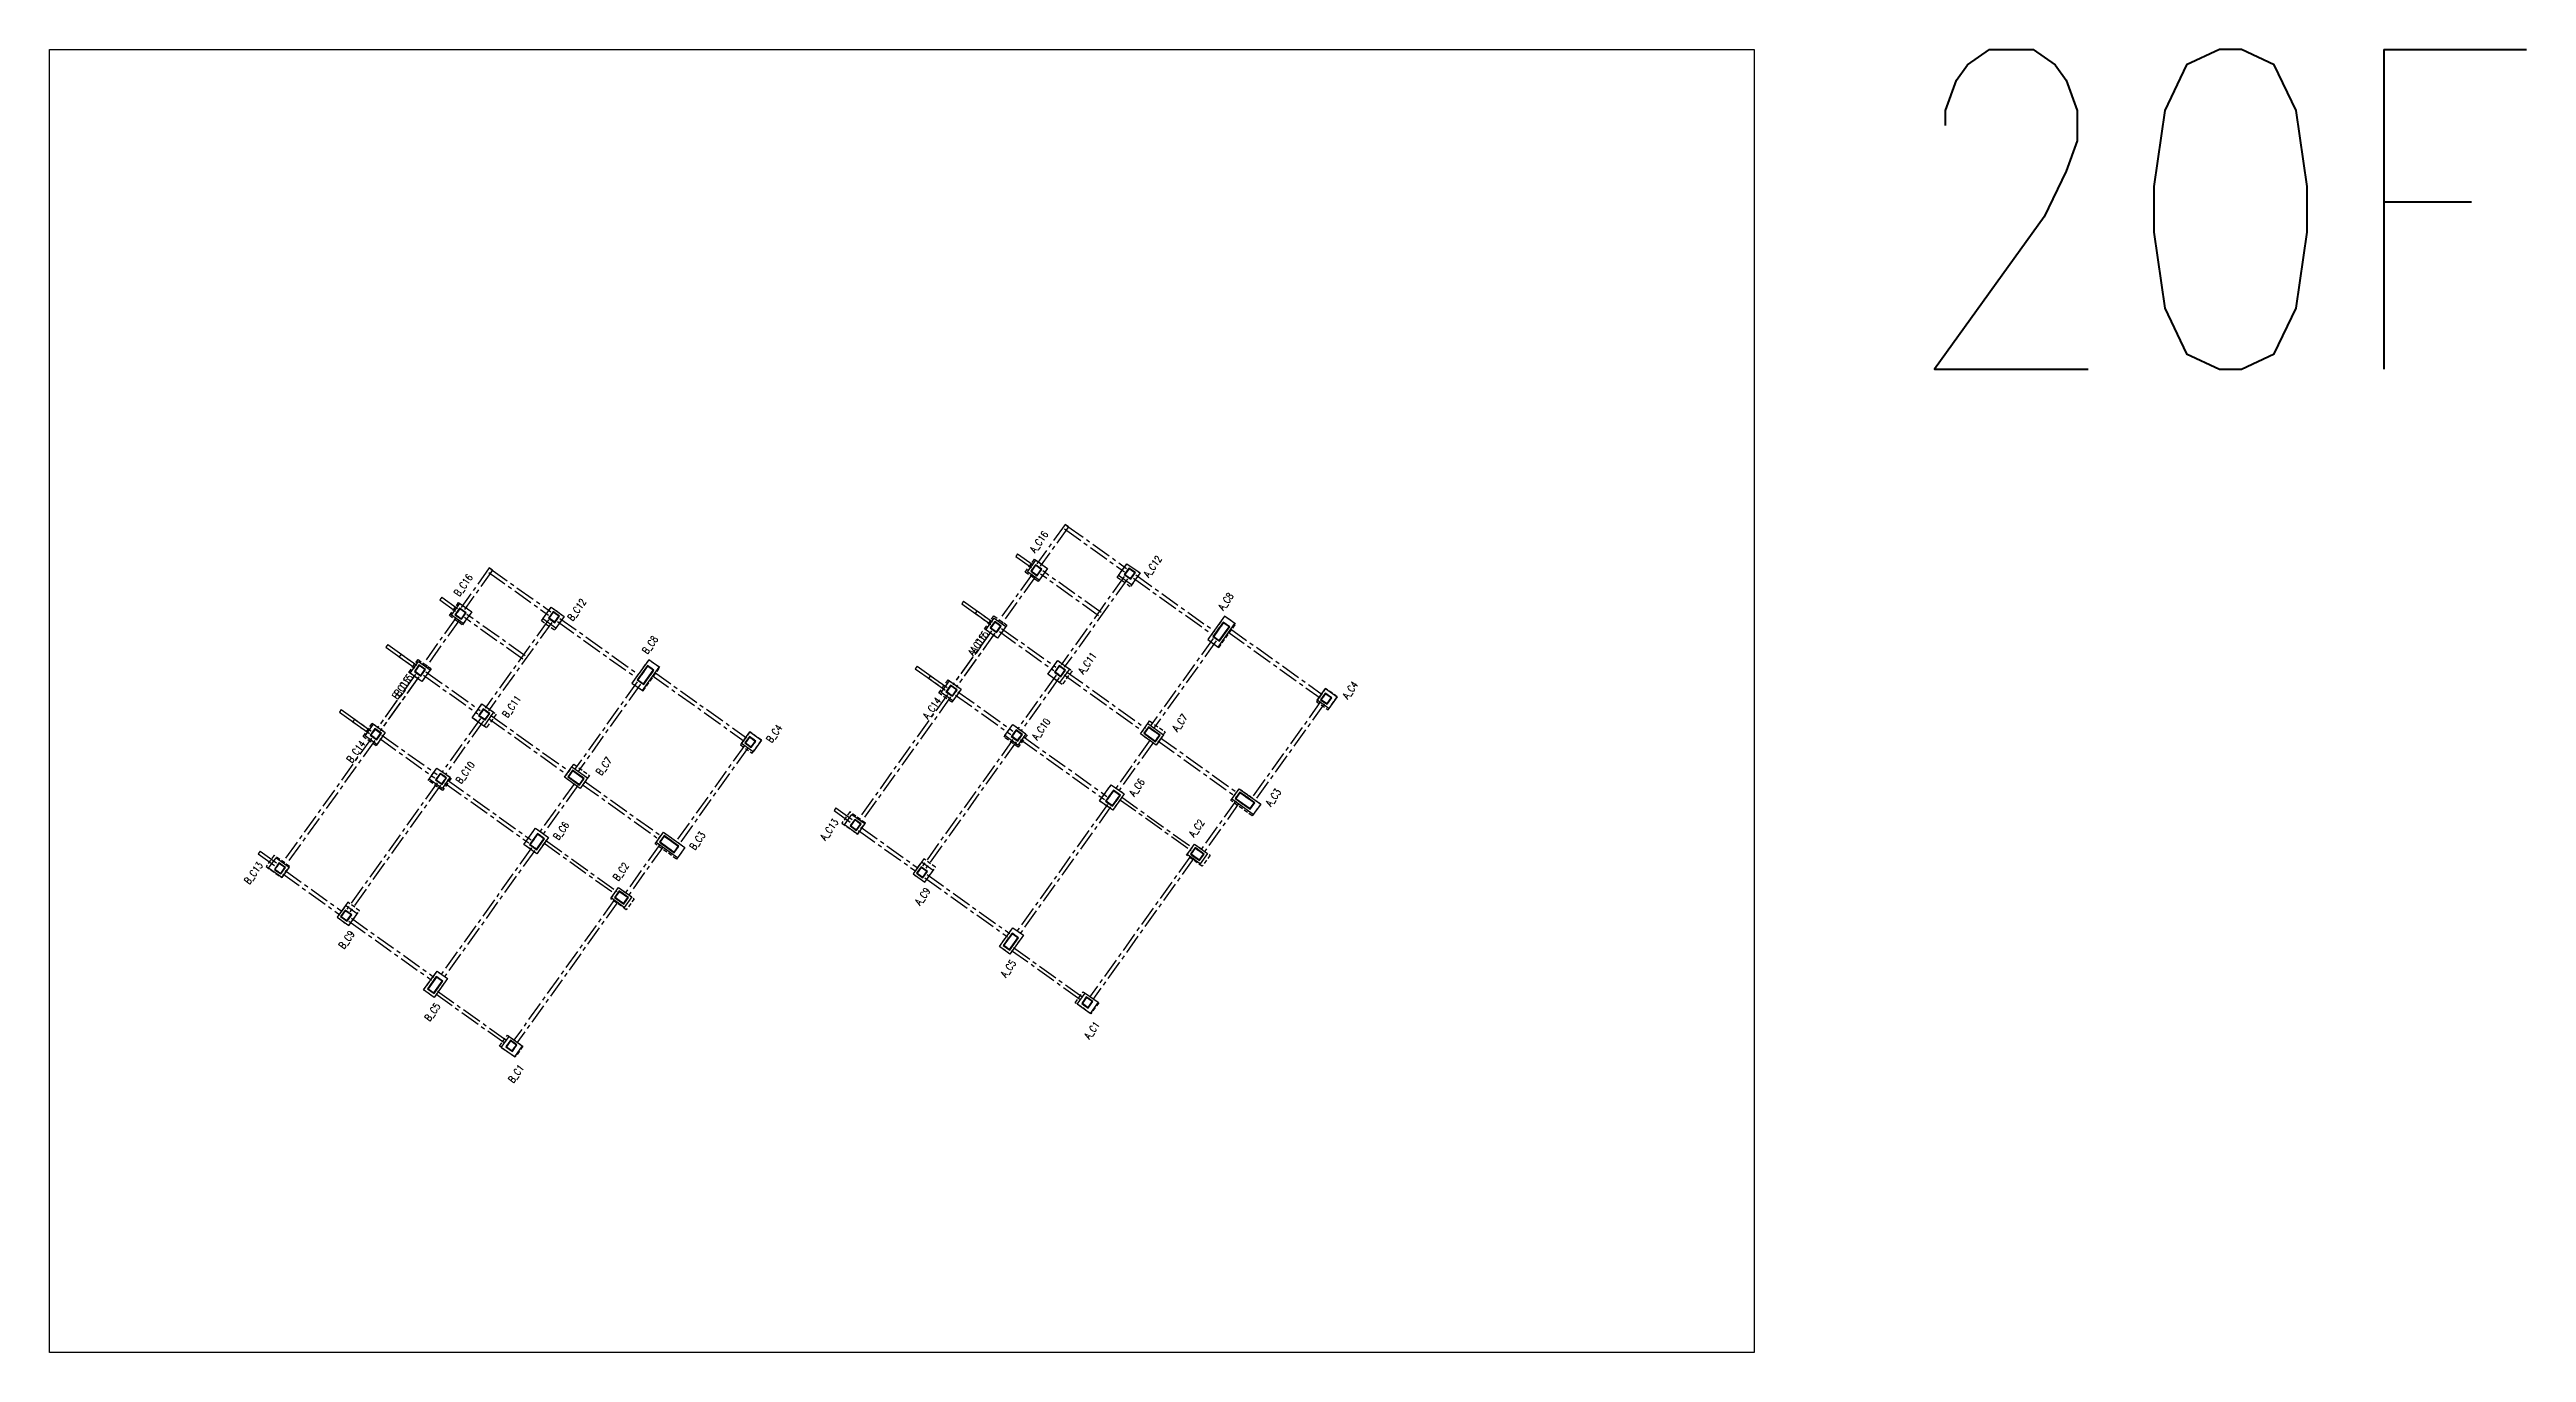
# Model space of a CAD drawing. Header units: millimetres. Extents: x 50002 to 69886, y 27475 to 200427.
# Drawn here: x 50002 to 65498, y 173961 to 182116 of the extents above; entities that cross this region are included whole.
import ezdxf
from ezdxf.enums import TextEntityAlignment as Align

# ---------------------------------------------------------------- set-up
doc = ezdxf.new("R2010")
doc.units = ezdxf.units.MM
doc.header["$LTSCALE"] = 100
doc.header["$MEASUREMENT"] = 0
doc.linetypes.add('CENTER', pattern=[2, 1.25, -0.25, 0.25, -0.25])
doc.linetypes.add('HIDDEN', pattern=[0.375, 0.25, -0.125])
for name, color, linetype in [('TC-COLUMN', 1, 'Continuous'), ('TC-TC', 4, 'Continuous'), ('TC-虛柱', 4, 'HIDDEN'), ('TC-虛鋼柱', 4, 'HIDDEN'), ('TC-鋼柱', 11, 'Continuous')]:
    doc.layers.add(name, color=color, linetype=linetype)
doc.layers.add('TC-鋼粱(隱藏)', color=183, linetype='CENTER', plot=False)
doc.styles.get("Standard").update_dxf_attribs({"font": 'txt.shx', "width": 0.8, "bigfont": 'ae.shx'})

msp = doc.modelspace()

# ---------------------------------------------------------------- texts
at = {"layer": 'Defpoints', "color": 3, "width": 0.8}
msp.add_text('20F', height=2000, rotation=360, dxfattribs=at).set_placement((61589, 182116), align=Align.TOP_LEFT)
at = {"layer": 'TC-TC', "width": 0.8}
for s, p in [('A_C16', (56192, 179035)), ('B_C16', (52590, 178764)), ('A_C12', (56903, 178881)), ('B_C12', (53300, 178610)), ('A_C8', (57360, 178662)), ('B_C8', (53758, 178390)), ('A_C15', (55806, 178391)), ('A_C15', (55819, 178410)), ('A_C11', (56494, 178276)), ('B_C15', (52203, 178119)), ('B_C15', (52217, 178138)), ('B_C11', (52892, 178004)), ('A_C14', (55522, 177994)), ('A_C14', (55522, 177994)), ('A_C4', (58138, 178107)), ('A_C10', (56205, 177863)), ('A_C7', (57073, 177903)), ('B_C14', (51919, 177722)), ('B_C14', (51919, 177722)), ('B_C4', (54535, 177835)), ('B_C10', (52602, 177591)), ('B_C7', (53470, 177631)), ('A_C6', (56804, 177498)), ('A_C3', (57658, 177435)), ('B_C6', (53202, 177226)), ('A_C13', (54880, 177234)), ('A_C2', (57178, 177243)), ('B_C3', (54055, 177164)), ('B_C13', (51277, 176962)), ('B_C2', (53576, 176971)), ('A_C9', (55463, 176816)), ('B_C9', (51860, 176545)), ('A_C5', (56000, 176364)), ('B_C5', (52397, 176092)), ('A_C1', (56523, 175978)), ('B_C1', (52920, 175706))]:
    msp.add_text(s, height=45, rotation=54.44, dxfattribs=at).set_placement(p, align=Align.MIDDLE_CENTER)

# ---------------------------------------------------------------- linework, layer by layer
at = {"layer": 'Defpoints'}
msp.add_lwpolyline([(50002, 182116), (60666, 182116), (60666, 173961), (50002, 173961)], close=True, dxfattribs=at)
at = {"layer": 'TC-COLUMN'}
for points in [[(56120, 178848), (56172, 178921), (56245, 178869), (56193, 178795)], [(56690, 178825), (56742, 178898), (56824, 178840), (56771, 178766)], [(52517, 178576), (52569, 178649), (52643, 178597), (52590, 178524)], [(53088, 178553), (53140, 178626), (53221, 178568), (53169, 178494)], [(55860, 178484), (55912, 178557), (55985, 178505), (55933, 178432)], [(57248, 178423), (57313, 178376), (57418, 178523), (57353, 178569)], [(52257, 178212), (52309, 178286), (52383, 178233), (52330, 178160)], [(53645, 178151), (53711, 178105), (53815, 178251), (53750, 178297)], [(56382, 178239), (56321, 178154), (56248, 178206), (56309, 178292)], [(55631, 178165), (55705, 178113), (55652, 178039), (55579, 178092)], [(57933, 178044), (57985, 178117), (58058, 178065), (58006, 177992)], [(52780, 177968), (52719, 177882), (52646, 177934), (52707, 178020)], [(56873, 177898), (56970, 177828), (56924, 177763), (56826, 177833)], [(52029, 177893), (52102, 177841), (52050, 177767), (51977, 177820)], [(54330, 177772), (54383, 177845), (54456, 177793), (54403, 177720)], [(56028, 177891), (56109, 177833), (56060, 177763), (55978, 177822)], [(52425, 177619), (52507, 177561), (52457, 177492), (52376, 177550)], [(53270, 177626), (53368, 177557), (53321, 177491), (53224, 177561)], [(56571, 177413), (56644, 177515), (56725, 177457), (56653, 177355)], [(54975, 177264), (55021, 177329), (55103, 177271), (55056, 177206)], [(52969, 177141), (53042, 177243), (53123, 177185), (53050, 177083)], [(57118, 177077), (57165, 177143), (57246, 177084), (57200, 177019)], [(51372, 176992), (51419, 177057), (51500, 176999), (51454, 176934)], [(55477, 176905), (55529, 176978), (55456, 177030), (55404, 176957)], [(53516, 176806), (53562, 176871), (53644, 176812), (53597, 176747)], [(51874, 176633), (51927, 176706), (51854, 176758), (51801, 176685)], [(55944, 176502), (56029, 176620), (56094, 176573), (56010, 176455)], [(52342, 176230), (52426, 176348), (52491, 176301), (52407, 176183)], [(56480, 176211), (56562, 176153), (56512, 176083), (56431, 176142)], [(52878, 175939), (52959, 175881), (52910, 175812), (52828, 175870)]]:
    msp.add_lwpolyline(points, close=True, dxfattribs=at)
for points in [[(57398, 177425), (57445, 177490), (57579, 177394), (57532, 177329), (57398, 177425)], [(53796, 177153), (53842, 177218), (53976, 177122), (53930, 177057), (53796, 177153)]]:
    msp.add_lwpolyline(points, dxfattribs=at)
at = {"layer": 'TC-虛柱'}
for points in [[(56106, 178845), (56164, 178927), (56245, 178869), (56187, 178787)], [(56681, 178812), (56742, 178898), (56824, 178840), (56763, 178754)], [(52503, 178574), (52561, 178655), (52643, 178597), (52584, 178515)], [(53079, 178540), (53140, 178626), (53221, 178568), (53160, 178482)], [(55851, 178490), (55910, 178571), (55991, 178513), (55933, 178432)], [(57248, 178423), (57317, 178373), (57422, 178520), (57353, 178569)], [(52249, 178218), (52307, 178299), (52389, 178241), (52330, 178160)], [(53645, 178151), (53715, 178102), (53819, 178248), (53750, 178297)], [(56399, 178228), (56337, 178142), (56248, 178206), (56309, 178292)], [(55623, 178171), (55705, 178113), (55646, 178031), (55565, 178089)], [(58058, 178065), (57985, 178117), (57927, 178036), (58000, 177984)], [(52021, 177899), (52102, 177841), (52044, 177759), (51963, 177817)], [(52796, 177956), (52735, 177871), (52646, 177934), (52707, 178020)], [(56884, 177914), (56982, 177845), (56924, 177763), (56826, 177833)], [(54456, 177793), (54383, 177845), (54324, 177764), (54398, 177712)], [(56117, 177827), (56062, 177749), (55973, 177813), (56028, 177891)], [(52515, 177555), (52460, 177478), (52370, 177542), (52425, 177619)], [(53282, 177643), (53380, 177573), (53321, 177491), (53224, 177561)], [(56571, 177413), (56644, 177515), (56725, 177457), (56653, 177355)], [(57392, 177416), (57445, 177490), (57579, 177394), (57526, 177320)], [(55106, 177275), (55008, 177345), (54959, 177275), (55056, 177206)], [(52969, 177141), (53042, 177243), (53123, 177185), (53050, 177083)], [(53790, 177145), (53842, 177218), (53976, 177122), (53924, 177049)], [(57262, 177073), (57213, 177004), (57115, 177073), (57165, 177143)], [(51503, 177003), (51406, 177073), (51356, 177003), (51454, 176934)], [(55477, 176905), (55544, 176998), (55471, 177051), (55404, 176957)], [(53660, 176801), (53610, 176732), (53513, 176801), (53562, 176871)], [(51874, 176633), (51941, 176726), (51868, 176779), (51801, 176685)], [(55944, 176502), (56029, 176620), (56094, 176573), (56010, 176455)], [(52342, 176230), (52426, 176348), (52491, 176301), (52407, 176183)], [(56566, 176150), (56516, 176081), (56419, 176150), (56468, 176219)], [(52963, 175878), (52914, 175809), (52816, 175878), (52866, 175948)]]:
    msp.add_lwpolyline(points, close=True, dxfattribs=at)
at = {"layer": 'TC-虛鋼柱'}
for points in [[(56181, 178822), (56210, 178863), (56170, 178892), (56140, 178851)], [(56180, 178826), (56206, 178862), (56170, 178888), (56145, 178852)], [(56766, 178801), (56795, 178842), (56754, 178871), (56725, 178830)], [(56765, 178805), (56791, 178841), (56755, 178867), (56729, 178831)], [(52579, 178550), (52608, 178591), (52567, 178620), (52538, 178579)], [(52578, 178554), (52604, 178590), (52568, 178616), (52542, 178580)], [(53163, 178529), (53192, 178570), (53152, 178599), (53123, 178558)], [(53163, 178534), (53188, 178569), (53152, 178595), (53127, 178559)], [(55927, 178467), (55956, 178507), (55915, 178537), (55886, 178496)], [(55926, 178471), (55952, 178507), (55916, 178532), (55891, 178497)], [(57385, 178503), (57344, 178532), (57280, 178443), (57321, 178414)], [(57381, 178502), (57345, 178528), (57285, 178443), (57320, 178418)], [(52325, 178195), (52354, 178236), (52313, 178265), (52284, 178224)], [(52324, 178199), (52349, 178235), (52314, 178260), (52288, 178225)], [(53783, 178231), (53742, 178260), (53678, 178171), (53719, 178142)], [(53778, 178231), (53743, 178256), (53682, 178171), (53718, 178146)], [(56329, 178191), (56358, 178232), (56318, 178261), (56289, 178220)], [(56329, 178195), (56354, 178231), (56318, 178257), (56293, 178221)], [(55651, 178068), (55680, 178108), (55639, 178138), (55610, 178097)], [(55650, 178072), (55676, 178108), (55640, 178133), (55615, 178098)], [(57994, 178018), (58023, 178059), (57983, 178088), (57954, 178047)], [(57994, 178023), (58019, 178058), (57983, 178084), (57958, 178048)], [(52727, 177919), (52756, 177960), (52715, 177989), (52686, 177948)], [(52726, 177924), (52752, 177959), (52716, 177985), (52690, 177949)], [(52049, 177796), (52078, 177837), (52037, 177866), (52008, 177825)], [(52048, 177800), (52073, 177836), (52038, 177861), (52012, 177826)], [(54392, 177747), (54421, 177787), (54380, 177816), (54351, 177776)], [(54391, 177751), (54417, 177786), (54381, 177812), (54355, 177776)], [(56059, 177788), (56088, 177829), (56048, 177858), (56018, 177817)], [(56058, 177793), (56084, 177828), (56048, 177854), (56023, 177818)], [(56920, 177784), (56949, 177825), (56876, 177877), (56847, 177837)], [(56920, 177788), (56945, 177824), (56877, 177873), (56851, 177837)], [(53318, 177512), (53347, 177553), (53274, 177605), (53245, 177565)], [(53317, 177517), (53343, 177552), (53274, 177601), (53249, 177565)], [(52457, 177517), (52486, 177557), (52445, 177586), (52416, 177546)], [(52456, 177521), (52482, 177556), (52446, 177582), (52420, 177546)], [(56652, 177380), (56702, 177449), (56657, 177481), (56607, 177412)], [(56651, 177384), (56697, 177448), (56658, 177477), (56612, 177413)], [(57513, 177361), (57542, 177402), (57448, 177469), (57419, 177428)], [(57512, 177365), (57537, 177401), (57449, 177464), (57423, 177429)], [(55051, 177228), (55080, 177269), (55039, 177298), (55010, 177257)], [(55050, 177232), (55076, 177268), (55040, 177294), (55014, 177258)], [(53050, 177108), (53099, 177177), (53054, 177209), (53005, 177140)], [(53049, 177112), (53095, 177176), (53055, 177205), (53009, 177141)], [(53910, 177089), (53939, 177130), (53846, 177197), (53817, 177156)], [(53909, 177093), (53935, 177129), (53846, 177193), (53821, 177157)], [(51448, 176956), (51477, 176997), (51437, 177026), (51408, 176985)], [(51448, 176960), (51473, 176996), (51437, 177022), (51412, 176986)], [(55465, 176932), (55494, 176972), (55454, 177001), (55425, 176961)], [(55465, 176936), (55490, 176972), (55454, 176997), (55429, 176961)], [(57196, 177040), (57225, 177081), (57168, 177122), (57139, 177081)], [(57195, 177044), (57221, 177080), (57169, 177117), (57143, 177082)], [(53594, 176768), (53623, 176809), (53566, 176850), (53537, 176809)], [(53593, 176772), (53619, 176808), (53566, 176845), (53541, 176810)], [(51863, 176660), (51892, 176700), (51851, 176729), (51822, 176689)], [(51862, 176664), (51888, 176700), (51852, 176725), (51826, 176689)], [(56009, 176480), (56064, 176557), (56024, 176586), (55968, 176509)], [(56008, 176484), (56060, 176557), (56024, 176582), (55972, 176510)], [(52407, 176208), (52462, 176285), (52421, 176315), (52366, 176237)], [(52406, 176212), (52458, 176285), (52422, 176310), (52370, 176238)], [(56499, 176117), (56529, 176158), (56488, 176187), (56459, 176146)], [(56499, 176121), (56524, 176157), (56489, 176183), (56463, 176147)], [(52897, 175845), (52926, 175886), (52885, 175915), (52856, 175874)], [(52896, 175849), (52922, 175885), (52886, 175911), (52860, 175875)]]:
    msp.add_lwpolyline(points, close=True, dxfattribs=at)
at = {"layer": 'TC-鋼柱'}
for points in [[(56181, 178822), (56210, 178863), (56170, 178892), (56140, 178851)], [(56180, 178826), (56206, 178862), (56170, 178888), (56145, 178852)], [(56766, 178801), (56795, 178842), (56754, 178871), (56725, 178830)], [(56765, 178805), (56791, 178841), (56755, 178867), (56729, 178831)], [(52579, 178550), (52608, 178591), (52567, 178620), (52538, 178579)], [(52578, 178554), (52604, 178590), (52568, 178616), (52542, 178580)], [(53163, 178529), (53192, 178570), (53152, 178599), (53123, 178558)], [(53163, 178534), (53188, 178569), (53152, 178595), (53127, 178559)], [(55927, 178467), (55956, 178507), (55915, 178537), (55886, 178496)], [(55926, 178471), (55952, 178507), (55916, 178532), (55891, 178497)], [(57385, 178503), (57344, 178532), (57280, 178443), (57321, 178414)], [(57381, 178502), (57345, 178528), (57285, 178443), (57320, 178418)], [(52325, 178195), (52354, 178236), (52313, 178265), (52284, 178224)], [(52324, 178199), (52349, 178235), (52314, 178260), (52288, 178225)], [(53783, 178231), (53742, 178260), (53678, 178171), (53719, 178142)], [(53778, 178231), (53743, 178256), (53682, 178171), (53718, 178146)], [(56329, 178191), (56358, 178232), (56318, 178261), (56289, 178220)], [(56329, 178195), (56354, 178231), (56318, 178257), (56293, 178221)], [(55651, 178068), (55680, 178108), (55639, 178138), (55610, 178097)], [(55650, 178072), (55676, 178108), (55640, 178133), (55615, 178098)], [(57994, 178018), (58023, 178059), (57983, 178088), (57954, 178047)], [(57994, 178023), (58019, 178058), (57983, 178084), (57958, 178048)], [(52727, 177919), (52756, 177960), (52715, 177989), (52686, 177948)], [(52726, 177924), (52752, 177959), (52716, 177985), (52690, 177949)], [(52049, 177796), (52078, 177837), (52037, 177866), (52008, 177825)], [(52048, 177800), (52073, 177836), (52038, 177861), (52012, 177826)], [(54392, 177747), (54421, 177787), (54380, 177816), (54351, 177776)], [(54391, 177751), (54417, 177786), (54381, 177812), (54355, 177776)], [(56059, 177788), (56088, 177829), (56048, 177858), (56018, 177817)], [(56058, 177793), (56084, 177828), (56048, 177854), (56023, 177818)], [(56920, 177784), (56949, 177825), (56876, 177877), (56847, 177837)], [(56920, 177788), (56945, 177824), (56877, 177873), (56851, 177837)], [(53318, 177512), (53347, 177553), (53274, 177605), (53245, 177565)], [(53317, 177517), (53343, 177552), (53274, 177601), (53249, 177565)], [(52457, 177517), (52486, 177557), (52445, 177586), (52416, 177546)], [(52456, 177521), (52482, 177556), (52446, 177582), (52420, 177546)], [(56652, 177380), (56702, 177449), (56657, 177481), (56607, 177412)], [(56651, 177384), (56697, 177448), (56658, 177477), (56612, 177413)], [(57513, 177361), (57542, 177402), (57448, 177469), (57419, 177428)], [(57512, 177365), (57537, 177401), (57449, 177464), (57423, 177429)], [(55051, 177228), (55080, 177269), (55039, 177298), (55010, 177257)], [(55050, 177232), (55076, 177268), (55040, 177294), (55014, 177258)], [(53050, 177108), (53099, 177177), (53054, 177209), (53005, 177140)], [(53049, 177112), (53095, 177176), (53055, 177205), (53009, 177141)], [(53910, 177089), (53939, 177130), (53846, 177197), (53817, 177156)], [(53909, 177093), (53935, 177129), (53846, 177193), (53821, 177157)], [(51448, 176956), (51477, 176997), (51437, 177026), (51408, 176985)], [(51448, 176960), (51473, 176996), (51437, 177022), (51412, 176986)], [(55465, 176932), (55494, 176972), (55454, 177001), (55425, 176961)], [(55465, 176936), (55490, 176972), (55454, 176997), (55429, 176961)], [(57196, 177040), (57225, 177081), (57168, 177122), (57139, 177081)], [(57195, 177044), (57221, 177080), (57169, 177117), (57143, 177082)], [(53594, 176768), (53623, 176809), (53566, 176850), (53537, 176809)], [(53593, 176772), (53619, 176808), (53566, 176845), (53541, 176810)], [(51863, 176660), (51892, 176700), (51851, 176729), (51822, 176689)], [(51862, 176664), (51888, 176700), (51852, 176725), (51826, 176689)], [(56009, 176480), (56064, 176557), (56024, 176586), (55968, 176509)], [(56008, 176484), (56060, 176557), (56024, 176582), (55972, 176510)], [(52407, 176208), (52462, 176285), (52421, 176315), (52366, 176237)], [(52406, 176212), (52458, 176285), (52422, 176310), (52370, 176238)], [(56499, 176117), (56529, 176158), (56488, 176187), (56459, 176146)], [(56499, 176121), (56524, 176157), (56489, 176183), (56463, 176147)], [(52897, 175845), (52926, 175886), (52885, 175915), (52856, 175874)], [(52896, 175849), (52922, 175885), (52886, 175911), (52860, 175875)]]:
    msp.add_lwpolyline(points, close=True, dxfattribs=at)
at = {"layer": 'TC-鋼粱(隱藏)'}
for p, q in [((56356, 179144), (56179, 178897)), ((56376, 179129), (56356, 179144)), ((56376, 179129), (56200, 178883)), ((56351, 179116), (56726, 178848)), ((56366, 179136), (56740, 178869)), ((52753, 178872), (52577, 178625)), ((52773, 178857), (52597, 178611)), ((52749, 178844), (53123, 178576)), ((52773, 178857), (52753, 178872)), ((52763, 178864), (53138, 178597)), ((56149, 178833), (55935, 178534)), ((56149, 178833), (55935, 178534)), ((56058, 178960), (56046, 178944)), ((56046, 178944), (56144, 178874)), ((56058, 178960), (56156, 178890)), ((56565, 178572), (56201, 178833)), ((56580, 178593), (56215, 178853)), ((56797, 178828), (57291, 178475)), ((52455, 178688), (52444, 178672)), ((52455, 178688), (52553, 178618)), ((56169, 178818), (55956, 178520)), ((56169, 178818), (55956, 178520)), ((56725, 178818), (56330, 178265)), ((56746, 178803), (56350, 178250)), ((56783, 178808), (57277, 178454)), ((52546, 178561), (52333, 178263)), ((52546, 178561), (52333, 178263)), ((52567, 178547), (52353, 178248)), ((52567, 178547), (52353, 178248)), ((52444, 178672), (52542, 178602)), ((52963, 178300), (52598, 178561)), ((52977, 178321), (52613, 178581)), ((53123, 178546), (52727, 177993)), ((53143, 178531), (52748, 177978)), ((53180, 178536), (53674, 178183)), ((53195, 178556), (53689, 178203)), ((55720, 178664), (55709, 178647)), ((55709, 178647), (55890, 178518)), ((55720, 178664), (55901, 178534)), ((55804, 178604), (55792, 178588)), ((55792, 178588), (55890, 178518)), ((55804, 178604), (55902, 178534)), ((52118, 178392), (52106, 178375)), ((52106, 178375), (52287, 178246)), ((52118, 178392), (52299, 178262)), ((55895, 178478), (55653, 178140)), ((55892, 178473), (55653, 178140)), ((55915, 178463), (55674, 178125)), ((55912, 178459), (55674, 178125)), ((55944, 178473), (56284, 178230)), ((55958, 178493), (56298, 178251)), ((57281, 178430), (56888, 177881)), ((57301, 178416), (56909, 177867)), ((57374, 178471), (57950, 178059)), ((57389, 178491), (57964, 178080)), ((52201, 178332), (52189, 178316)), ((52189, 178316), (52287, 178246)), ((52201, 178332), (52299, 178262)), ((52356, 178222), (52696, 177979)), ((53786, 178219), (54362, 177808)), ((55430, 178257), (55418, 178241)), ((55418, 178241), (55605, 178107)), ((55430, 178257), (55617, 178123)), ((56364, 178222), (56858, 177869)), ((52292, 178206), (52051, 177868)), ((52289, 178202), (52051, 177868)), ((52313, 178191), (52071, 177853)), ((52310, 178187), (52071, 177853)), ((52341, 178201), (52681, 177958)), ((53678, 178158), (53286, 177609)), ((53699, 178144), (53306, 177595)), ((53772, 178199), (54347, 177787)), ((55619, 178079), (55059, 177296)), ((55619, 178079), (55059, 177296)), ((55639, 178064), (55079, 177281)), ((55639, 178064), (55079, 177281)), ((55513, 178197), (55501, 178181)), ((55501, 178181), (55605, 178107)), ((55513, 178197), (55617, 178123)), ((55669, 178076), (56015, 177829)), ((55684, 178097), (56029, 177850)), ((56299, 178201), (56058, 177863)), ((56319, 178186), (56078, 177849)), ((56349, 178202), (56843, 177849)), ((51827, 177985), (51816, 177969)), ((51816, 177969), (52003, 177835)), ((51827, 177985), (52014, 177851)), ((51910, 177925), (51899, 177909)), ((51899, 177909), (52003, 177835)), ((51910, 177925), (52014, 177851)), ((52697, 177929), (52455, 177591)), ((52717, 177914), (52476, 177577)), ((52747, 177930), (53241, 177577)), ((52761, 177950), (53255, 177597)), ((57954, 178035), (57521, 177429)), ((57975, 178020), (57541, 177414)), ((52016, 177807), (51457, 177024)), ((52016, 177807), (51457, 177024)), ((52037, 177792), (51477, 177009)), ((52037, 177792), (51477, 177009)), ((52067, 177804), (52412, 177557)), ((52081, 177825), (52427, 177578)), ((54352, 177763), (53919, 177157)), ((54372, 177748), (53939, 177142)), ((56029, 177798), (55464, 177007)), ((56049, 177783), (55484, 176992)), ((56077, 177797), (56602, 177422)), ((56092, 177817), (56617, 177442)), ((56888, 177795), (56667, 177486)), ((56908, 177781), (56687, 177471)), ((56936, 177789), (57418, 177444)), ((56951, 177809), (57433, 177464)), ((52427, 177526), (51861, 176735)), ((52447, 177511), (51881, 176720)), ((52475, 177525), (53000, 177150)), ((52490, 177545), (53014, 177170)), ((53286, 177523), (53065, 177214)), ((53306, 177509), (53085, 177199)), ((53334, 177517), (53816, 177172)), ((53348, 177537), (53830, 177192)), ((56707, 177439), (57154, 177119)), ((54921, 177370), (54910, 177354)), ((54910, 177354), (55014, 177279)), ((54921, 177370), (55025, 177296)), ((56620, 177391), (56044, 176584)), ((56640, 177376), (56064, 176570)), ((56695, 177423), (57143, 177103)), ((57423, 177413), (57205, 177108)), ((57443, 177399), (57225, 177093)), ((53093, 177151), (53540, 176831)), ((53104, 177167), (53552, 176847)), ((53820, 177141), (53602, 176836)), ((53841, 177127), (53622, 176821)), ((55063, 177228), (55421, 176973)), ((55078, 177249), (55435, 176993)), ((51319, 177098), (51307, 177082)), ((51307, 177082), (51411, 177007)), ((51319, 177098), (51423, 177024)), ((51475, 176977), (51833, 176721)), ((53017, 177119), (52441, 176313)), ((53038, 177104), (52461, 176298)), ((57139, 177068), (56508, 176185)), ((57160, 177054), (56528, 176170)), ((51461, 176956), (51818, 176701)), ((55478, 176932), (55994, 176563)), ((55492, 176952), (56009, 176583)), ((51875, 176660), (52392, 176291)), ((51890, 176680), (52406, 176311)), ((53537, 176797), (52905, 175913)), ((53557, 176782), (52926, 175899)), ((56020, 176478), (56459, 176164)), ((56032, 176495), (56471, 176181)), ((52418, 176206), (52857, 175892)), ((52429, 176223), (52869, 175909))]:
    msp.add_line(p, q, dxfattribs=at)

msp.set_redraw_order([(e.dxf.handle, doc.entitydb.next_handle()) for e in msp.query("TEXT MTEXT ATTDEF DIMENSION ARC_DIMENSION")])  # texts and dimensions are drawn at this point

doc.saveas('drawing.dxf')
